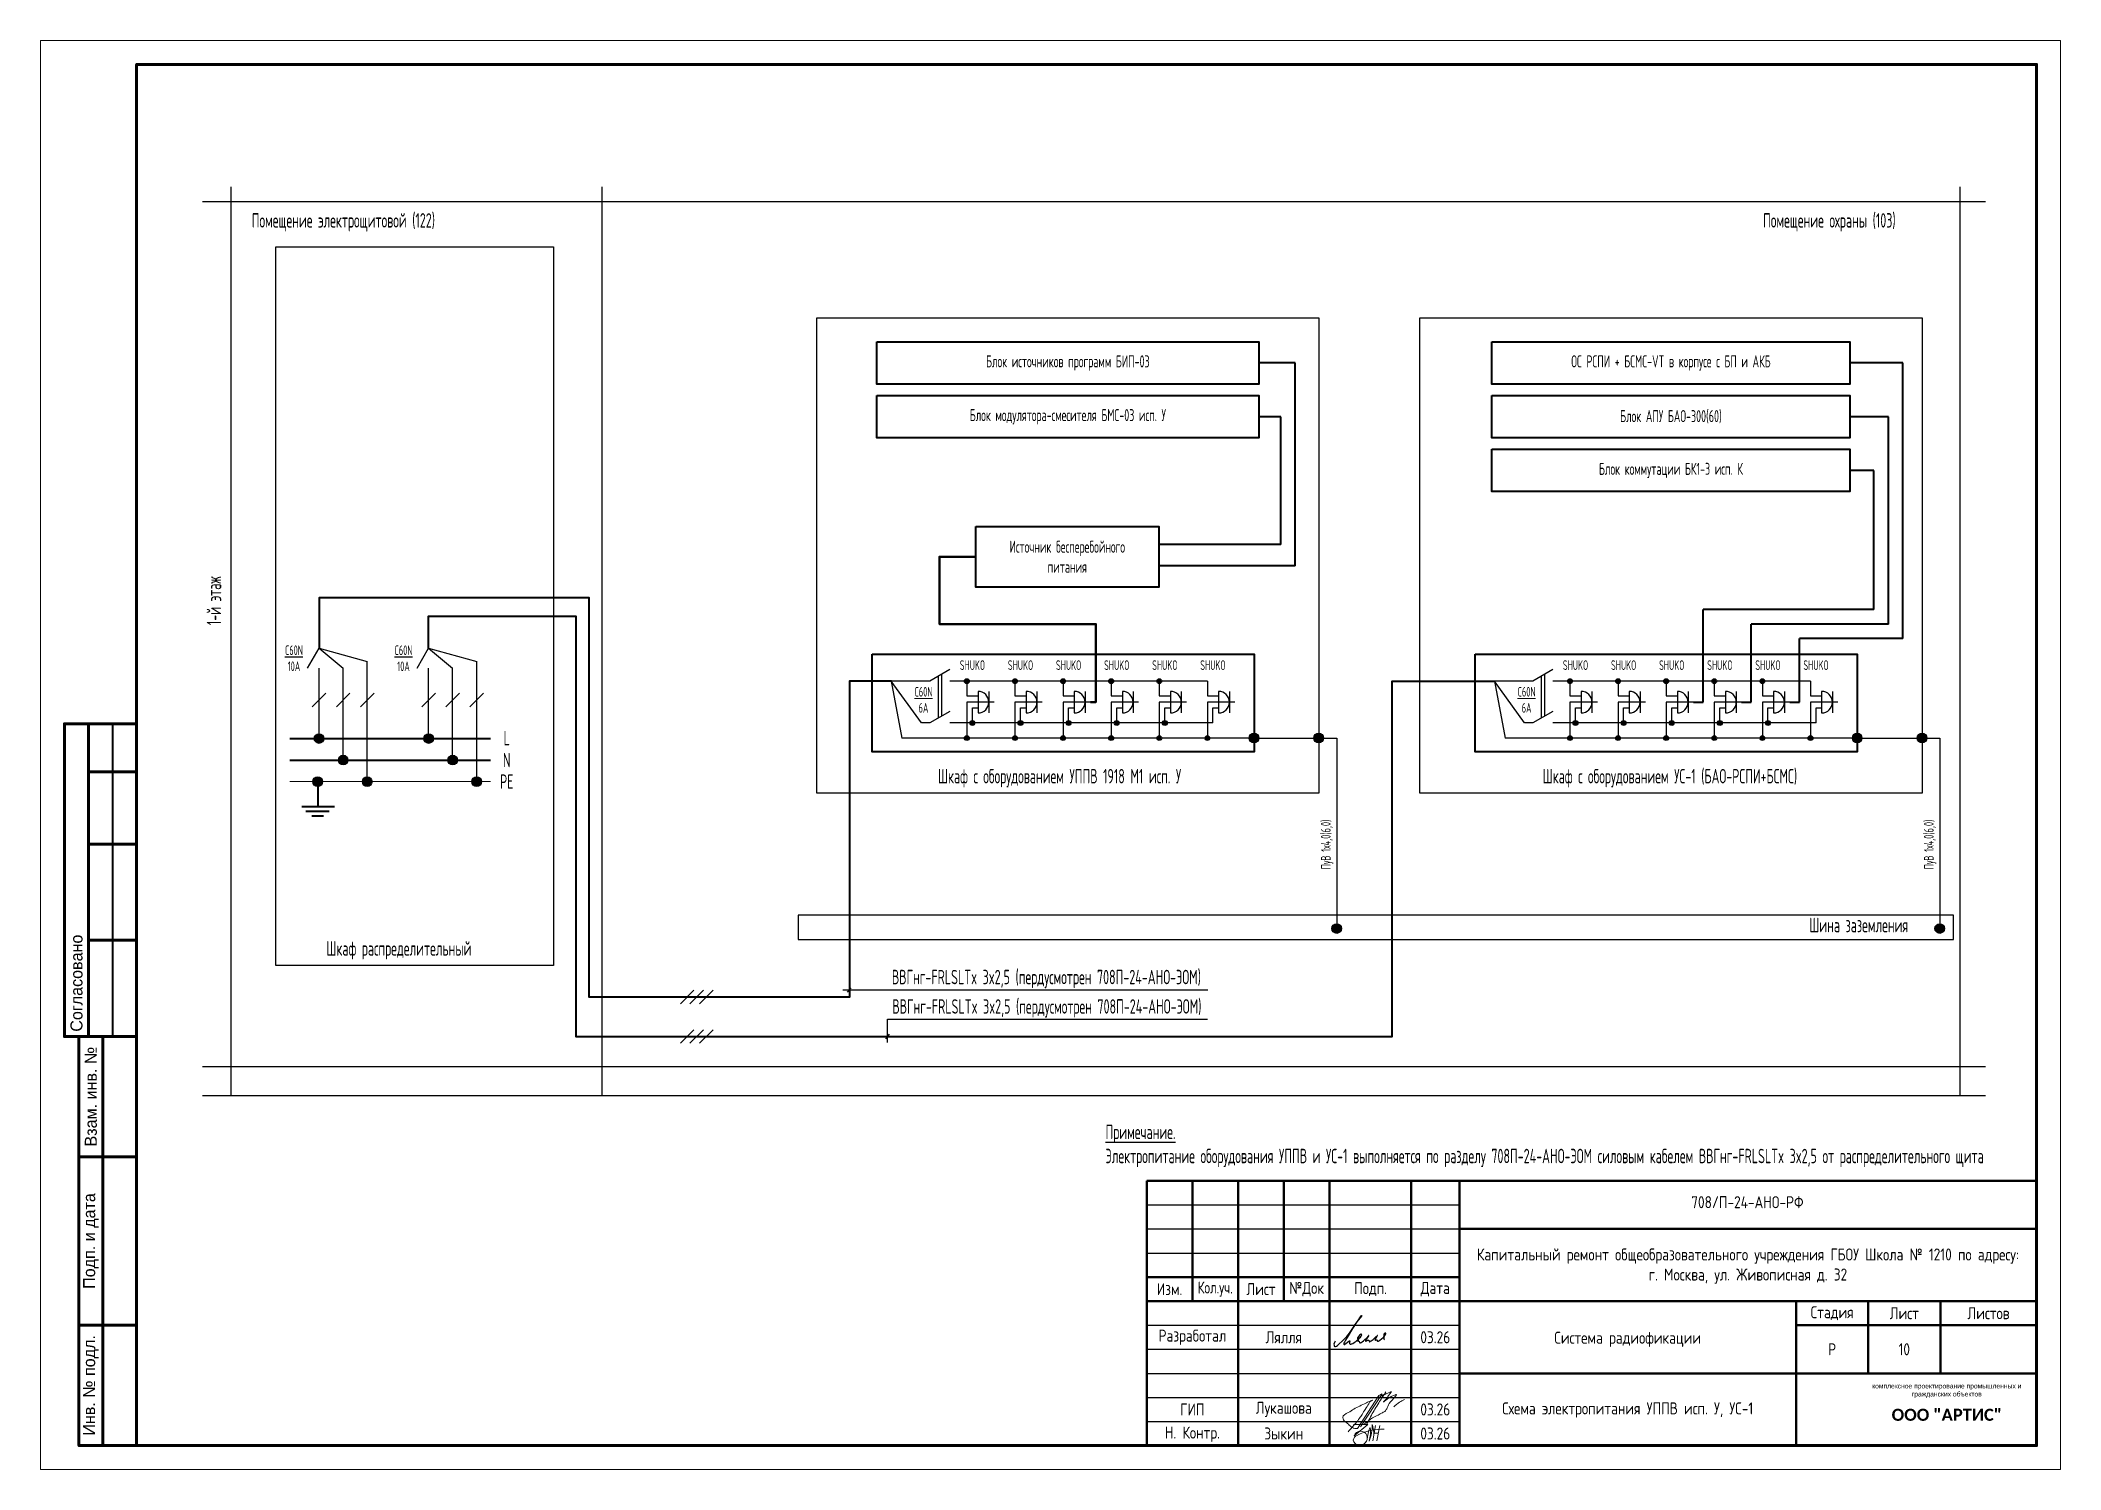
# Paper-space layout 'Э1' of a CAD drawing. Header units: millimetres. Extents: x -4934 to 1243, y -7731 to 657.
# Drawn here: x -4934.3 to -4515.9, y -7731 to -7435.2 of the extents above; entities outside this region: 32.
# The model-space entities are those that its viewports show. They can reach past a viewport. Long polylines and large blocks are cut down to what shows.
import ezdxf
from ezdxf.enums import TextEntityAlignment as Align

# ---------------------------------------------------------------- set-up
doc = ezdxf.new("R2010")
doc.units = ezdxf.units.MM
doc.linetypes.add('DASHDOT', pattern=[25.4, 12.7, -6.35, 0, -6.35])
doc.linetypes.add('штриховая2', pattern=[9.525, 6.35, -3.175])
for name, color, linetype in [('__НАДПИСИ', 7, 'Continuous'), ('G-ANOTVPRT_T', 7, 'Continuous'), ('СОТ', 7, 'Continuous'), ('стена', 20, 'Continuous')]:
    doc.layers.add(name, color=color, linetype=linetype)
for name, color, linetype, lineweight in [('__ФОРМАТ', 7, 'Continuous', 40), ('A-_ANOTTEXT_T', 7, 'Continuous', 9), ('Text', 7, 'Continuous', 9), ('Оборудование', 8, 'Continuous', 18), ('Подписи', 7, 'Continuous', 13)]:
    doc.layers.add(name, color=color, linetype=linetype, lineweight=lineweight)
doc.layers.add('Границы листа', color=7, linetype='Continuous', lineweight=0, plot=False)
doc.layers.add('ОФ_подписи', color=5, linetype='Continuous', lineweight=13, true_color=0x0000ff)
doc.styles.add('GOST 2.304 type A', font='', dxfattribs={"height": 250})
doc.styles.add('GOST 2.304 type A_2', font='', dxfattribs={"height": 2.5})
doc.styles.add('GOST 2.304 type A_3', font='', dxfattribs={"height": 3.5})
doc.styles.add('GOST Common_4', font='', dxfattribs={"height": 7})
doc.styles.add('ISOCPEUR', font='isocpeur.ttf', dxfattribs={"width": 0.9, "height": 350})
doc.styles.add('Mipgost_5', font='', dxfattribs={"height": 250})
doc.styles.add('RubezhCAD', font='', dxfattribs={"oblique": 10})
doc.styles.get("Standard").update_dxf_attribs({"font": ''})
doc.styles.add('TEXT', font='', dxfattribs={"width": 0.75})
doc.styles.add('ГОСТ 2.304', font='')
doc.styles.get('GOST 2.304 type A').set_extended_font_data('GOST 2.304 type A')
doc.styles.get('GOST 2.304 type A_2').set_extended_font_data('GOST 2.304 type A')
doc.styles.get('GOST 2.304 type A_3').set_extended_font_data('GOST 2.304 type A')
doc.styles.get('GOST Common_4').set_extended_font_data('GOST 2.304 type A')
doc.styles.get('Mipgost_5').set_extended_font_data('Mipgost')
doc.styles.get('RubezhCAD').set_extended_font_data('GOST type A')
doc.styles.get('Standard').set_extended_font_data('GOST type B')
doc.styles.get('TEXT').set_extended_font_data('GOST type A')
doc.styles.get('ГОСТ 2.304').set_extended_font_data('GOST 2.304 type A')

psp = doc.layouts.new('Э1')

# ---------------------------------------------------------------- texts
at = {"layer": 'A-_ANOTTEXT_T', "attachment_point": 1}
for s, insert, char_height, width, style in [('\\fGOST Common|b0|i0|c204|p34|; ', (599.92, 657.41), 7, 2.9662, 'GOST Common_4'), ('\\fGOST Common|b0|i0|c204|p34|; ', (682.41, 657.41), 7, 2.9662, 'GOST Common_4'), ('\\fGOST Common|b0|i0|c204|p34|; ', (738.37, 657.41), 7, 2.9662, 'GOST Common_4'), ('\\fGOST Common|b0|i0|c204|p34|; ', (844.53, 657.41), 7, 2.9662, 'GOST Common_4'), ('\\fGOST Common|b0|i0|c204|p34|; ', (640.87, 645.43), 7, 2.9662, 'GOST Common_4'), ('\\fGOST Common|b0|i0|c204|p34|; ', (708.67, 645.43), 7, 2.9662, 'GOST Common_4'), ('\\fGOST Common|b0|i0|c204|p34|; ', (810.07, 645.43), 7, 2.9662, 'GOST Common_4'), ('\\fGOST Common|b0|i0|c204|p34|; ', (822.44, 645.43), 7, 2.9662, 'GOST Common_4'), ('\\fGOST Common|b0|i0|c204|p34|; ', (652.58, 621.49), 7, 2.9662, 'GOST Common_4'), ('\\fGOST Common|b0|i0|c204|p34|; ', (731.88, 621.49), 7, 2.9662, 'GOST Common_4'), ('\\fGOST Common|b0|i0|c204|p34|; ', (790.56, 621.49), 7, 2.9662, 'GOST Common_4'), ('\\fGOST 2.304 type A|b0|i0|c204|p34|; ', (1157.37, 68.61), 2.5, 1.2827, 'GOST 2.304 type A_2'), ('\\fGOST 2.304 type A|b0|i0|c204|p34|; ', (1161.34, 68.61), 2.5, 1.2827, 'GOST 2.304 type A_2'), ('\\fGOST 2.304 type A|b0|i0|c204|p34|; ', (1183.56, 68.61), 2.5, 1.2827, 'GOST 2.304 type A_2'), ('\\fGOST 2.304 type A|b0|i0|c204|p34|; ', (1186.08, 68.61), 2.5, 1.2827, 'GOST 2.304 type A_2'), ('\\fGOST 2.304 type A|b0|i0|c204|p34|; ', (1199.44, 68.61), 2.5, 1.2827, 'GOST 2.304 type A_2'), ('\\fGOST 2.304 type A|b0|i0|c204|p34|; ', (1214.45, 68.61), 2.5, 1.2827, 'GOST 2.304 type A_2'), ('\\fGOST 2.304 type A|b0|i0|c204|p34|; ', (1224.71, 68.61), 2.5, 1.2827, 'GOST 2.304 type A_2'), ('\\fGOST 2.304 type A|b0|i0|c204|p34|; ', (1145.4, 64.78), 2.5, 1.2827, 'GOST 2.304 type A_2'), ('\\fGOST 2.304 type A|b0|i0|c204|p34|; ', (1149.63, 64.78), 2.5, 1.2827, 'GOST 2.304 type A_2'), ('\\fGOST 2.304 type A|b0|i0|c204|p34|; ', (1158.82, 64.78), 2.5, 1.2827, 'GOST 2.304 type A_2'), ('\\fGOST 2.304 type A|b0|i0|c204|p34|; ', (1142.67, 17.43), 3.5, 1.6835, 'GOST 2.304 type A_3'), ('\\fGOST 2.304 type A|b0|i0|c204|p34|; ', (1170.98, 17.43), 3.5, 1.6835, 'GOST 2.304 type A_3'), ('\\fGOST 2.304 type A|b0|i0|c204|p34|; ', (1182.29, 17.43), 3.5, 1.6835, 'GOST 2.304 type A_3'), ('\\fGOST 2.304 type A|b0|i0|c204|p34|; ', (1201.87, 17.43), 3.5, 1.6835, 'GOST 2.304 type A_3'), ('\\fGOST 2.304 type A|b0|i0|c204|p34|; ', (1243.34, 17.43), 3.5, 1.6835, 'GOST 2.304 type A_3'), ('\\fGOST 2.304 type A|b0|i0|c204|p34|; ', (1143.4, 12.07), 3.5, 1.6835, 'GOST 2.304 type A_3'), ('\\fGOST 2.304 type A|b0|i0|c204|p34|; ', (1167.34, 12.07), 3.5, 1.6835, 'GOST 2.304 type A_3'), ('\\fGOST 2.304 type A|b0|i0|c204|p34|; ', (1225.35, 12.07), 3.5, 1.6835, 'GOST 2.304 type A_3'), ('\\fGOST 2.304 type A|b0|i0|c204|p34|; ', (1232.69, 12.07), 3.5, 1.6835, 'GOST 2.304 type A_3'), ('\\fGOST 2.304 type A|b0|i0|c204|p34|; ', (1160.79, 6.71), 3.5, 1.6835, 'GOST 2.304 type A_3'), ('\\fGOST 2.304 type A|b0|i0|c204|p34|; ', (1211.59, 6.71), 3.5, 1.6835, 'GOST 2.304 type A_3')]:
    psp.add_mtext(s, dxfattribs=dict(at, insert=insert, char_height=char_height, width=width, style=style))

msp = doc.modelspace()

# ---------------------------------------------------------------- texts
at = {"attachment_point": 5, "style": 'TEXT'}
for s, insert, char_height in [('{\\LC60N}\\P10А\\P', (23695.75314, -80501.53181), 200), ('{\\LC60N}\\P10А\\P', (25972.59221, -80501.53181), 200), ('L', (28119.3067, -82160.45008), 300), ('N', (28119.3067, -82617.71438), 300), ('PE', (28119.3067, -83065.2378), 300), ('ВВГнг-FRLSLTx 3x2,5 (пердусмотрен 708П-24-АНО-ЭОМ)', (39339.78808, -87166.93575), 300), ('ВВГнг-FRLSLTx 3x2,5 (пердусмотрен 708П-24-АНО-ЭОМ)', (39349.43608, -87778.31884), 300)]:
    msp.add_mtext(s, dxfattribs=dict(at, insert=insert, char_height=char_height))
at = {"char_height": 300, "style": 'TEXT'}
for s, insert, width, attachment_point in [('Шкаф распределительный  ', (25877.43339, -86381.06617), 4745.4204941, 2), ('{\\LПримечание.}\\PЭлектропитание оборудования УППВ и УС-1 выполняется по разделу 708П-24-АНО-ЭОМ силовым кабелем ВВГнг-FRLSLTx 3x2,5 от распределительного щита', (40567.29298, -90635.8938), 18658.5610692, 4)]:
    msp.add_mtext(s, dxfattribs=dict(at, insert=insert, width=width, attachment_point=attachment_point))
at = {"layer": 'Text', "attachment_point": 5, "style": 'TEXT'}
for s, insert, char_height in [('Помещение электрощитовой (122)', (24723.16347, -71442.42501), 300), ('Помещение охраны (103)', (55616.97098, -71442.42501), 300), ('SHUKO\\P', (37801.08194, -80644.63119), 200), ('SHUKO\\P', (38801.08194, -80644.63119), 200), ('SHUKO\\P', (39801.08194, -80644.63119), 200), ('SHUKO\\P', (40801.08194, -80644.63119), 200), ('SHUKO\\P', (41801.08194, -80644.63119), 200), ('SHUKO\\P', (42801.08194, -80644.63119), 200), ('SHUKO\\P', (50339.77158, -80644.63119), 200), ('SHUKO\\P', (51339.77158, -80644.63119), 200), ('SHUKO\\P', (52339.77158, -80644.63119), 200), ('SHUKO\\P', (53339.77158, -80644.63119), 200), ('SHUKO\\P', (54339.77158, -80644.63119), 200), ('SHUKO\\P', (55339.77158, -80644.63119), 200), ('{\\LC60N}\\P6А', (36783.56556, -81365.04674), 200), ('{\\LC60N}\\P6А', (49322.2552, -81365.04674), 200), ('Шкаф с оборудованием УППВ 1918 М1 исп. У\\P', (39613.00152, -82992.90495), 300), ('Шкаф с оборудованием УС-1 (БАО-РСПИ+БСМС)\\P', (52301.69116, -82992.90495), 300), ('Шина заземления\\P', (56226.61644, -86046.26282), 300)]:
    msp.add_mtext(s, dxfattribs=dict(at, insert=insert, char_height=char_height))
at = {"layer": 'Text', "char_height": 250, "attachment_point": 5, "style": 'TEXT'}
for s, insert, width in [('Блок источников программ БИП-03', (39784.46505, -74365.29211), 7942.550271), ('ОС РСПИ + БСМС-VT в корпусе с БП и АКБ', (52323.15469, -74365.29211), 7442.550271), ('Блок модулятора-смесителя БМС-03 исп. У', (39784.46505, -75482.23128), 7942.550271), ('Блок АПУ БАО-300(60)', (52323.15469, -75482.23128), 7442.550271), ('Блок коммутации БК1-3 исп. К', (52323.15469, -76599.17045), 7442.550271), ('Источник бесперебойного\\Pпитания', (39773.19542, -78392.08983), 3808.1574606)]:
    msp.add_mtext(s, dxfattribs=dict(at, insert=insert, width=width))
at = {"layer": 'Text', "attachment_point": 5, "rotation": 90, "style": 'TEXT'}
for s, insert, char_height in [('1-й этаж\\P', (22033.14307, -79306.84981), 300), ('ПуВ 1х4,0(6,0)', (45175.23206, -84372.70645), 200), ('ПуВ 1х4,0(6,0)', (57711.90978, -84372.70645), 200)]:
    msp.add_mtext(s, dxfattribs=dict(at, insert=insert, char_height=char_height))
at = {"layer": 'СОТ', "char_height": 250, "attachment_point": 5, "style": 'GOST 2.304 type A'}
for s, insert, width in [('10', (57173.78808, -94862.23471), 1500), ('Схема электропитания УППВ исп. У, УС-1', (51423.78808, -96123.92278), 7000)]:
    msp.add_mtext(s, dxfattribs=dict(at, insert=insert, width=width))

# ---------------------------------------------------------------- blocks, each defined once
blk = doc.blocks.new('*U1044')
for p, q in [((5, 155), (5, 90)), ((15, 155), (15, 90))]:
    blk.add_line(p, q)
at = {"lineweight": -2}
for p, q in [((10, 155), (10, 90)), ((10, 145), (20, 145)), ((10, 130), (20, 130)), ((10, 110), (20, 110)), ((13, 90), (13, 5)), ((8, 65), (20, 65)), ((8, 30), (20, 30))]:
    blk.add_line(p, q, dxfattribs=at)
blk.add_lwpolyline([(20, 5), (415, 5), (415, 292), (20, 292)], close=True, dxfattribs=at)
for points in [[(20, 155), (5, 155), (5, 90), (8, 90)], [(20, 5), (8, 5), (8, 90), (20, 90)]]:
    blk.add_lwpolyline(points, dxfattribs=at)
at = {"layer": 'Границы листа'}
blk.add_lwpolyline([(420, 0), (0, 0), (0, 297), (420, 297)], close=True, dxfattribs=at)
at = {"lineweight": 30, "style": 'Mipgost_5'}
blk.add_text('Согласовано', height=2.5, rotation=90, dxfattribs=at).set_placement((7.5, 91), align=Align.MIDDLE_LEFT)
for s, p in [('Взам. инв. №', (10.5, 77.5)), ('Подп. и дата', (10.5, 47.5)), ('Инв. № подл.', (10.5, 17.5))]:
    blk.add_text(s, height=2.5, rotation=90, dxfattribs=at).set_placement(p, align=Align.MIDDLE)
at = {"lineweight": 13, "oblique": 10, "flags": 8}
blk.add_attdef('ФОРМАТ', (380.94, 1.12), '', height=3, dxfattribs=at)
blk = doc.blocks.new('П_Зыкин')
at = {"layer": 'ОФ_подписи', "color": 5, "ltscale": 100, "transparency": 33554687}
for p, q in [((142, 249), (62, -174)), ((102, 37), (218, 37)), ((258, 249), (178, -174))]:
    blk.add_line(p, q, dxfattribs=at)
blk.add_lwpolyline([(-462, 273), (-74, 273), (-446, -30)], dxfattribs=at)
for centre, radius, start, end in [((-271, -94), 186, 314.2393, 159.9348), ((345, -1372), 1523, 88.8758, 117.8788), ((1109, -252), 1204, 158.7593, 174.231), ((-1024, 224), 1068, 337.8144, 2.8859), ((-849, 72), 852, 342.8308, 7.4815), ((-9, 182), 4.48, 8.9691, 155.6551), ((-643, 22), 732, 344.4555, 20.462), ((-318, -169), 151, 108.7568, 173.4251), ((-287, -115), 185, 191.5358, 322.3512)]:
    blk.add_arc(centre, radius, start, end, dxfattribs=at)
blk = doc.blocks.new('П_Лукашова')
at = {"layer": 'ОФ_подписи', "color": 5}
for p, q in [((221, 339), (-221, -339)), ((286, 371), (-156, -307)), ((283, 370), (218, 338))]:
    blk.add_line(p, q, dxfattribs=at)
for points in [[(221, 301), (344, 360), (434, 401), (475, 416), (464, 395), (420, 336), (342, 232), (310, 203), (337, 221), (420, 283), (490, 322), (558, 352), (576, 358), (491, 240), (403, 113), (374, 49), (360, 20)], [(-221, -339), (-276, -344), (-368, -289), (-446, -221), (-505, -166), (-522, -116), (-412, -16), (-295, 56), (-173, 120), (-49, 179), (33, 216), (87, 237), (52, 221), (11, 167), (-59, 51), (-126, -52), (-177, -132), (-256, -231), (-409, -409)], [(360, 20), (294, -18), (203, -65), (91, -124), (-73, -248)], [(366, 415), (236, 213), (85, -37), (-50, -300)], [(530, 102), (646, 199), (748, 254)]]:
    blk.add_spline(points, degree=3, dxfattribs=at)
blk = doc.blocks.new('штамп')
at = {"layer": '__ФОРМАТ', "linetype": 'Continuous', "lineweight": 50}
for p, q in [((531929, 45357), (531929, 50857)), ((531929, 50857), (550429, 50857)), ((532879, 48357), (532879, 50857)), ((533829, 45357), (533829, 50857)), ((534779, 48357), (534779, 50857)), ((535729, 45357), (535729, 50857)), ((537429, 45357), (537429, 50857)), ((538429, 45357), (538429, 50857)), ((550429, 45357), (550429, 50857)), ((538429, 49857), (550429, 49857)), ((531929, 48857), (538429, 48857)), ((531929, 48357), (550429, 48357)), ((545429, 45357), (545429, 48357)), ((546929, 46857), (546929, 48357)), ((548429, 46857), (548429, 48357)), ((545429, 47857), (550429, 47857)), ((538429, 46857), (550429, 46857)), ((531929, 45357), (550429, 45357))]:
    blk.add_line(p, q, dxfattribs=at)
at = {"layer": '__ФОРМАТ', "linetype": 'Continuous', "lineweight": -2}
for p, q in [((531929, 50357), (538429, 50357)), ((531929, 49857), (538429, 49857)), ((531929, 49357), (538429, 49357)), ((531929, 48857), (538429, 48857)), ((531929, 47857), (538429, 47857)), ((531929, 47357), (538429, 47357)), ((531929, 46857), (538429, 46857)), ((538429, 46857), (550429, 46857)), ((531929, 46357), (538429, 46357)), ((531929, 45857), (538429, 45857))]:
    blk.add_line(p, q, dxfattribs=at)
at = {"layer": 'Подписи', "color": 5, "lineweight": 25}
blk.add_lwpolyline([(535847, 47525), (535833, 47500), (535823, 47461), (535824, 47440), (535829, 47423), (535840, 47414), (535857, 47413), (535876, 47421), (535897, 47435), (535917, 47454), (536005, 47539), (536088, 47624), (536142, 47690), (536203, 47776), (536266, 47874), (536323, 47953), (536362, 48009), (536395, 48059), (536405, 48060), (536397, 48045), (536295, 47925), (536205, 47790), (536095, 47603), (536059, 47544), (536038, 47506), (536029, 47485), (536027, 47473), (536027, 47462), (536031, 47457), (536037, 47454), (536045, 47456), (536057, 47466), (536072, 47479), (536107, 47506), (536133, 47525), (536147, 47532), (536152, 47532), (536153, 47529), (536150, 47520), (536147, 47504), (536146, 47491), (536148, 47479), (536150, 47471), (536157, 47465), (536166, 47462), (536178, 47464), (536189, 47469), (536215, 47480), (536240, 47498), (536281, 47529), (536306, 47550), (536324, 47567), (536342, 47582), (536372, 47609), (536388, 47629), (536397, 47646), (536399, 47657), (536398, 47666), (536393, 47671), (536383, 47671), (536372, 47667), (536356, 47653), (536336, 47632), (536323, 47612), (536313, 47599), (536309, 47587), (536310, 47579), (536315, 47575), (536326, 47579), (536335, 47585), (536344, 47592), (536348, 47595), (536352, 47596), (536354, 47595), (536355, 47592), (536349, 47583), (536342, 47575), (536334, 47561), (536326, 47547), (536322, 47538), (536320, 47531), (536321, 47523), (536325, 47519), (536328, 47519), (536333, 47524), (536338, 47527), (536344, 47526), (536346, 47520), (536351, 47508), (536355, 47498), (536359, 47493), (536366, 47491), (536375, 47491), (536385, 47497), (536412, 47513), (536436, 47532), (536466, 47559), (536491, 47583), (536517, 47607), (536529, 47621), (536545, 47642), (536547, 47643), (536546, 47644), (536543, 47644), (536541, 47642), (536538, 47637), (536499, 47577), (536491, 47558), (536482, 47544), (536480, 47535), (536479, 47529), (536481, 47524), (536483, 47522), (536489, 47523), (536494, 47526), (536502, 47532), (536512, 47539), (536522, 47544), (536530, 47548), (536541, 47549), (536547, 47546), (536550, 47541), (536551, 47531), (536552, 47525), (536553, 47521), (536558, 47517), (536562, 47515), (536568, 47515), (536575, 47517), (536583, 47523), (536596, 47533), (536617, 47547), (536636, 47561), (536659, 47583), (536688, 47609), (536702, 47620), (536713, 47630), (536721, 47636), (536727, 47641), (536727, 47643), (536726, 47644), (536723, 47643), (536720, 47638), (536715, 47629), (536693, 47594), (536681, 47575), (536676, 47566), (536674, 47557), (536677, 47551), (536679, 47547), (536684, 47546), (536689, 47549), (536695, 47552), (536700, 47554), (536709, 47554), (536716, 47551), (536717, 47545), (536719, 47535), (536721, 47527), (536725, 47524), (536731, 47520), (536741, 47523), (536747, 47528), (536757, 47534), (536779, 47550), (536809, 47572), (536842, 47600), (536865, 47623), (536880, 47642), (536895, 47664), (536899, 47675), (536901, 47684), (536898, 47689), (536891, 47693), (536881, 47689), (536873, 47682), (536862, 47668), (536856, 47654), (536855, 47638), (536856, 47622), (536856, 47598), (536858, 47583), (536860, 47572), (536864, 47560), (536871, 47551)], dxfattribs=at)
at = {"layer": 'ОФ_подписи'}
for name, p, xscale, yscale, zscale in [('П_Лукашова', (536533, 46057), 1.010226427429054, 1.010226427429054, 1.010226427429054), ('П_Зыкин', (536581, 45585), 0.7621923841183493, 0.7621923841183493, 0.7621923841183493)]:
    blk.add_blockref(name, p, dxfattribs=dict(at, xscale=xscale, yscale=yscale, zscale=zscale))
at = {"transparency": 33554687, "attachment_point": 5, "style": 'ГОСТ 2.304'}
for s, insert, char_height, width in [('{\\fArial|b0|i0|c204|p34;комплексное проектирование промышленных и гражданских объектов}', (548563, 46495), 100, 3372.21), ('{\\fCorbel Light|b1|i0|c204|p34;ООО "АРТИС"}', (548563, 45995), 250, 4171.2)]:
    blk.add_mtext(s, dxfattribs=dict(at, insert=insert, char_height=char_height, width=width))
at = {"layer": '__НАДПИСИ', "lineweight": 9, "ltscale": 2, "style": 'ISOCPEUR', "flags": 1}
blk.add_attdef('NOTATION', (548864, 51134), '', height=250, dxfattribs=at)
at = {"layer": '__НАДПИСИ', "lineweight": 9, "ltscale": 2, "style": 'RubezhCAD', "oblique": 10}
blk.add_attdef('SHEET', text='', height=250, dxfattribs=at).set_placement((547679, 47357), align=Align.MIDDLE_CENTER)
at = {"layer": '__ФОРМАТ', "color": 7, "linetype": 'Continuous', "lineweight": 20, "char_height": 250, "attachment_point": 5, "style": 'GOST 2.304 type A'}
for s, insert, width in [('Капитальный ремонт общеобразовательного учреждения ГБОУ Школа № 1210 по адресу:      \\Pг. Москва, ул. Живописная д. 32', (544429, 49085), 12000), ('\\pi-7.5,l7.5,t7.5;{\\W0.9;\\C256;Кол.уч.}', (533354, 48607), 950), ('Система радиофикации', (541929, 47564), 7000)]:
    blk.add_mtext(s, dxfattribs=dict(at, insert=insert, width=width))
at = {"layer": '__ФОРМАТ', "color": 7, "linetype": 'Continuous', "lineweight": 20, "char_height": 250, "attachment_point": 5, "line_spacing_factor": 1.2, "style": 'GOST 2.304 type A'}
for s, insert, width in [('\\pi-7.5,l7.5,t7.5;{\\C256;Изм.}', (532404, 48607), 950), ('\\pi-7.5,l7.5,t7.5;{\\C256;Лист}', (534304, 48607), 950), ('\\pi-7.5,l7.5,t7.5;{\\C256;№Док}', (535254, 48607), 950), ('\\pi-7.5,l7.5,t7.5;{\\C256;Подп.}', (536584, 48607), 1710.72), ('\\pi-7.5,l7.5,t7.5;{\\C256;Дата}', (537929, 48607), 1000), ('\\pi-7.5,l7.5,t7.5;{\\C256;Стадия}', (546179, 48107), 1500), ('\\pi-7.5,l7.5,t7.5;{\\C256;Лист}', (547679, 48107), 1500), ('\\pi-7.5,l7.5,t7.5;{\\C256;Листов}', (549429, 48107), 2000), ('\\pi-7.5,l7.5,t7.5;{\\C256;Разработал}', (532879, 47607), 1900), ('{\\C256;Лялля}', (534779, 47607), 1900), ('{\\C256;03.26}', (537929, 47607), 1000), ('\\pi-750,l750,t750;{\\C256;Р}', (546179, 47357), 1500), ('\\pi-7.5,l7.5,t7.5;{\\C256;ГИП}', (532879, 46107), 1900), ('{\\C256;Лукашова}', (534779, 46107), 1900), ('{\\C256;03.26}', (537929, 46107), 1000), ('{\\C256;Н. Контр. }', (532879, 45592), 1900), ('\\pi-750,l750,t750;{\\C256;Зыкин}', (534779, 45607), 1900), ('{\\C256;03.26}', (537929, 45607), 1000)]:
    blk.add_mtext(s, dxfattribs=dict(at, insert=insert, width=width))
at = {"layer": 'стена', "color": 18, "true_color": 0x000000, "insert": (543249, 50539), "char_height": 250, "width": 3851.47, "attachment_point": 1, "style": 'GOST 2.304 type A'}
blk.add_mtext('708/П-24-АНО-РФ', dxfattribs=at)

# ---------------------------------------------------------------- hatches: boundary and pattern name
h = msp.add_hatch(color=256)
h.dxf.hatch_style = 1
edge = h.paths.add_edge_path()
edge.add_arc((37685.74189, -80976.54974), 50, 0, 360)
h = msp.add_hatch(color=256)
h.dxf.hatch_style = 1
edge = h.paths.add_edge_path()
edge.add_arc((38685.74189, -80976.54974), 50, 0, 360)
h = msp.add_hatch(color=256)
h.dxf.hatch_style = 1
edge = h.paths.add_edge_path()
edge.add_arc((39685.74189, -80976.54974), 50, 0, 360)
h = msp.add_hatch(color=256)
h.dxf.hatch_style = 1
edge = h.paths.add_edge_path()
edge.add_arc((40685.74189, -80976.54974), 50, 0, 360)
h = msp.add_hatch(color=256)
h.dxf.hatch_style = 1
edge = h.paths.add_edge_path()
edge.add_arc((41685.74189, -80976.54974), 50, 0, 360)
h = msp.add_hatch(color=256)
h.dxf.hatch_style = 1
edge = h.paths.add_edge_path()
edge.add_arc((50224.43153, -80976.54974), 50, 0, 360)
h = msp.add_hatch(color=256)
h.dxf.hatch_style = 1
edge = h.paths.add_edge_path()
edge.add_arc((51224.43153, -80976.54974), 50, 0, 360)
h = msp.add_hatch(color=256)
h.dxf.hatch_style = 1
edge = h.paths.add_edge_path()
edge.add_arc((52224.43153, -80976.54974), 50, 0, 360)
h = msp.add_hatch(color=256)
h.dxf.hatch_style = 1
edge = h.paths.add_edge_path()
edge.add_arc((53224.43153, -80976.54974), 50, 0, 360)
h = msp.add_hatch(color=256)
h.dxf.hatch_style = 1
edge = h.paths.add_edge_path()
edge.add_arc((54224.43153, -80976.54974), 50, 0, 360)
h = msp.add_hatch(color=256)
h.dxf.hatch_style = 1
edge = h.paths.add_edge_path()
edge.add_arc((37801.08194, -81846.87759), 50, 0, 360)
h = msp.add_hatch(color=256)
h.dxf.hatch_style = 1
edge = h.paths.add_edge_path()
edge.add_arc((38801.08194, -81846.87759), 50, 0, 360)
h = msp.add_hatch(color=256)
h.dxf.hatch_style = 1
edge = h.paths.add_edge_path()
edge.add_arc((39801.08194, -81846.87759), 50, 0, 360)
h = msp.add_hatch(color=256)
h.dxf.hatch_style = 1
edge = h.paths.add_edge_path()
edge.add_arc((40801.08194, -81846.87759), 50, 0, 360)
h = msp.add_hatch(color=256)
h.dxf.hatch_style = 1
edge = h.paths.add_edge_path()
edge.add_arc((41801.08194, -81846.87759), 50, 0, 360)
h = msp.add_hatch(color=256)
h.dxf.hatch_style = 1
edge = h.paths.add_edge_path()
edge.add_arc((50339.77158, -81846.87759), 50, 0, 360)
h = msp.add_hatch(color=256)
h.dxf.hatch_style = 1
edge = h.paths.add_edge_path()
edge.add_arc((51339.77158, -81846.87759), 50, 0, 360)
h = msp.add_hatch(color=256)
h.dxf.hatch_style = 1
edge = h.paths.add_edge_path()
edge.add_arc((52339.77158, -81846.87759), 50, 0, 360)
h = msp.add_hatch(color=256)
h.dxf.hatch_style = 1
edge = h.paths.add_edge_path()
edge.add_arc((53339.77158, -81846.87759), 50, 0, 360)
h = msp.add_hatch(color=256)
h.dxf.hatch_style = 1
edge = h.paths.add_edge_path()
edge.add_arc((54339.77158, -81846.87759), 50, 0, 360)
h = msp.add_hatch(color=256)
h.dxf.hatch_style = 1
edge = h.paths.add_edge_path()
edge.add_arc((24218.2608, -82170.19095), 100, 0, 360)
h = msp.add_hatch(color=256)
h.dxf.hatch_style = 1
edge = h.paths.add_edge_path()
edge.add_arc((26495.09987, -82170.19095), 100, 0, 360)
h = msp.add_hatch(color=256)
h.dxf.hatch_style = 1
edge = h.paths.add_edge_path()
edge.add_arc((37685.74189, -82159.59516), 50, 0, 360)
h = msp.add_hatch(color=256)
h.dxf.hatch_style = 1
edge = h.paths.add_edge_path()
edge.add_arc((38685.74189, -82159.59516), 50, 0, 360)
h = msp.add_hatch(color=256)
h.dxf.hatch_style = 1
edge = h.paths.add_edge_path()
edge.add_arc((39685.74189, -82159.59516), 50, 0, 360)
h = msp.add_hatch(color=256)
h.dxf.hatch_style = 1
edge = h.paths.add_edge_path()
edge.add_arc((40685.74189, -82159.59516), 50, 0, 360)
h = msp.add_hatch(color=256)
h.dxf.hatch_style = 1
edge = h.paths.add_edge_path()
edge.add_arc((41685.74189, -82159.59516), 50, 0, 360)
h = msp.add_hatch(color=256)
h.dxf.hatch_style = 1
edge = h.paths.add_edge_path()
edge.add_arc((42685.74189, -82159.59516), 50, 0, 360)
h = msp.add_hatch(color=256)
h.dxf.hatch_style = 1
edge = h.paths.add_edge_path()
edge.add_arc((43655.74019, -82159.59516), 100, 0, 360)
h = msp.add_hatch(color=256)
h.dxf.hatch_style = 1
edge = h.paths.add_edge_path()
edge.add_arc((44997.53063, -82159.59516), 100, 0, 360)
h = msp.add_hatch(color=256)
h.dxf.hatch_style = 1
edge = h.paths.add_edge_path()
edge.add_arc((44999.54254, -82159.59516), 100, 0, 360)
h = msp.add_hatch(color=256)
h.dxf.hatch_style = 1
edge = h.paths.add_edge_path()
edge.add_arc((50224.43153, -82159.59516), 50, 0, 360)
h = msp.add_hatch(color=256)
h.dxf.hatch_style = 1
edge = h.paths.add_edge_path()
edge.add_arc((51224.43153, -82159.59516), 50, 0, 360)
h = msp.add_hatch(color=256)
h.dxf.hatch_style = 1
edge = h.paths.add_edge_path()
edge.add_arc((52224.43153, -82159.59516), 50, 0, 360)
h = msp.add_hatch(color=256)
h.dxf.hatch_style = 1
edge = h.paths.add_edge_path()
edge.add_arc((53224.43153, -82159.59516), 50, 0, 360)
h = msp.add_hatch(color=256)
h.dxf.hatch_style = 1
edge = h.paths.add_edge_path()
edge.add_arc((54224.43153, -82159.59516), 50, 0, 360)
h = msp.add_hatch(color=256)
h.dxf.hatch_style = 1
edge = h.paths.add_edge_path()
edge.add_arc((55224.43153, -82159.59516), 50, 0, 360)
h = msp.add_hatch(color=256)
h.dxf.hatch_style = 1
edge = h.paths.add_edge_path()
edge.add_arc((56194.42983, -82159.59516), 100, 0, 360)
h = msp.add_hatch(color=256)
h.dxf.hatch_style = 1
edge = h.paths.add_edge_path()
edge.add_arc((57544.42983, -82159.59516), 100, 0, 360)
h = msp.add_hatch(color=256)
h.dxf.hatch_style = 1
edge = h.paths.add_edge_path()
edge.add_arc((24718.2608, -82617.71438), 100, 0, 360)
h = msp.add_hatch(color=256)
h.dxf.hatch_style = 1
edge = h.paths.add_edge_path()
edge.add_arc((26995.09987, -82617.71438), 100, 0, 360)
h = msp.add_hatch(color=256)
h.dxf.hatch_style = 1
edge = h.paths.add_edge_path()
edge.add_arc((24189.18231, -83065.2378), 100, 0, 360)
h = msp.add_hatch(color=256)
h.dxf.hatch_style = 1
edge = h.paths.add_edge_path()
edge.add_arc((25218.2608, -83065.2378), 100, 0, 360)
h = msp.add_hatch(color=256)
h.dxf.hatch_style = 1
edge = h.paths.add_edge_path()
edge.add_arc((27495.09987, -83065.2378), 100, 0, 360)
h = msp.add_hatch(color=256)
h.dxf.hatch_style = 1
edge = h.paths.add_edge_path()
edge.add_arc((45374.84142, -86118.0307), 100, 0, 360)
h = msp.add_hatch(color=256)
h.dxf.hatch_style = 1
edge = h.paths.add_edge_path()
edge.add_arc((57911.51914, -86118.0307), 100, 0, 360)

# ---------------------------------------------------------------- linework, layer by layer
at = {"color": 251}
for p, q in [((22384.17081, -70705.92515), (22384.17081, -89585.88281)), ((30092.99043, -70705.92515), (30092.99043, -89585.88281)), ((58327.11557, -70705.92515), (58327.11557, -89585.88281)), ((21796.31098, -71005.92515), (58865.62743, -71005.92515)), ((21796.31098, -88985.77931), (58865.62743, -88985.77931)), ((21796.31098, -89585.88281), (58865.62743, -89585.88281))]:
    msp.add_line(p, q, dxfattribs=at)
at = {"lineweight": 40}
for p, q in [((44510.81906, -74365.29211), (43755.74019, -74365.29211)), ((44510.81906, -78578.86472), (44510.81906, -74365.29211)), ((57144.42983, -74365.29211), (56044.42983, -74365.29211)), ((57144.42983, -80090.59123), (57144.42983, -74365.29211)), ((44210.81906, -75482.23128), (43755.74019, -75482.23128)), ((44210.81906, -78136.45018), (44210.81906, -75482.23128)), ((56844.42983, -75482.23128), (56044.42983, -75482.23128)), ((56844.42983, -79790.59123), (56844.42983, -75482.23128)), ((56544.42983, -76599.17045), (56044.42983, -76599.17045)), ((56544.42983, -79490.59123), (56544.42983, -76599.17045)), ((44210.81906, -78136.45018), (41677.27415, -78136.45018)), ((44510.81906, -78578.86472), (41677.27415, -78578.86472)), ((52993.06121, -81413.92801), (52993.06121, -79490.59123)), ((56544.42983, -79490.59123), (52993.06121, -79490.59123)), ((56844.42983, -79790.59123), (53993.06121, -79790.59123)), ((53993.06121, -81413.92801), (53993.06121, -79790.59123)), ((57144.42983, -80090.59123), (54993.06121, -80090.59123)), ((54993.06121, -81413.92801), (54993.06121, -80090.59123)), ((52793.06121, -81413.92801), (52993.06121, -81413.92801)), ((53793.06121, -81413.92801), (53993.06121, -81413.92801)), ((54793.06121, -81413.92801), (54993.06121, -81413.92801))]:
    msp.add_line(p, q, dxfattribs=at)
at = {"lineweight": 30, "ltscale": 0.25}
for p, q in [((23978.74409, -80708.95936), (24218.2608, -80294.10426)), ((24218.2608, -80294.10426), (24718.2608, -80708.95936)), ((26255.58316, -80708.95936), (26495.09987, -80294.10426)), ((26495.09987, -80294.10426), (26995.09987, -80708.95936)), ((24218.2608, -82170.19095), (24218.2608, -80708.95936)), ((24718.2608, -82617.71438), (24718.2608, -80708.95936)), ((26495.09987, -82170.19095), (26495.09987, -80708.95936)), ((26995.09987, -82617.71438), (26995.09987, -80708.95936)), ((24076.83944, -81509.81193), (24359.68215, -81226.96922)), ((24576.83944, -81509.81193), (24859.68215, -81226.96922)), ((25076.83944, -81509.81193), (25359.68215, -81226.96922)), ((26353.67851, -81509.81193), (26636.52122, -81226.96922)), ((26853.67851, -81509.81193), (27136.52122, -81226.96922)), ((27353.67851, -81509.81193), (27636.52122, -81226.96922)), ((31729.01472, -87684.56985), (32011.85744, -87401.72713)), ((31929.01472, -87684.56985), (32211.85744, -87401.72713)), ((32129.01472, -87684.56985), (32411.85744, -87401.72713)), ((31729.01472, -88503.47728), (32011.85744, -88220.63457)), ((31929.01472, -88503.47728), (32211.85744, -88220.63457)), ((32129.01472, -88503.47728), (32411.85744, -88220.63457))]:
    msp.add_line(p, q, dxfattribs=at)
at = {"ltscale": 0.25}
for p, q in [((24218.2608, -80294.10426), (25218.2608, -80566.5902)), ((25218.2608, -83065.2378), (25218.2608, -80566.5902)), ((26495.09987, -80294.10426), (27495.09987, -80566.5902)), ((27495.09987, -83065.2378), (27495.09987, -80566.5902))]:
    msp.add_line(p, q, dxfattribs=at)
at = {"lineweight": 30}
for p, q in [((36113.25603, -80976.54974), (36334.94009, -82159.59516)), ((48651.94567, -80976.54974), (48873.62973, -82159.59516)), ((42436.33178, -82159.59516), (36334.94009, -82159.59516)), ((43655.74019, -82159.59516), (42436.33178, -82159.59516)), ((54975.02142, -82159.59516), (48873.62973, -82159.59516)), ((56194.42983, -82159.59516), (54975.02142, -82159.59516))]:
    msp.add_line(p, q, dxfattribs=at)
for p, q in [((37089.42507, -80876.0364), (37089.42507, -81746.36425)), ((37156.09173, -80837.54638), (37156.09173, -81707.87423)), ((49628.1147, -80876.0364), (49628.1147, -81746.36425)), ((49694.78137, -80837.54638), (49694.78137, -81707.87423)), ((43655.74019, -82159.59516), (44997.53063, -82159.59516)), ((56194.42983, -82159.59516), (57544.42983, -82159.59516)), ((35206.78808, -87441.23471), (35280.78808, -87349.23471)), ((35108.78808, -87395.23471), (42692.78808, -87395.23471)), ((36038.78808, -88484.23471), (36038.78808, -88002.23471)), ((36038.78808, -88002.23471), (42684.78808, -88002.23471)), ((36003.78808, -88408.05593), (36077.78808, -88316.05593))]:
    msp.add_line(p, q)
at = {"linetype": 'DASHDOT', "lineweight": 20, "ltscale": 0.25}
msp.add_line((23610.70265, -83065.2378), (27778.69999, -83065.2378), dxfattribs=at)
at = {"lineweight": 40, "ltscale": 0.25}
for p, q in [((24189.18231, -83065.2378), (24189.18231, -83584.17265)), ((24536.0212, -83592.49265), (23856.21696, -83592.49265)), ((24427.80752, -83686.78591), (23942.23292, -83686.78591)), ((24308.49485, -83781.07916), (24067.09496, -83781.07916))]:
    msp.add_line(p, q, dxfattribs=at)
at = {"lineweight": 40, "ltscale": 5}
for points in [[(35813.18992, -73925.32535), (43755.74019, -73925.32535), (43755.74019, -74805.25887), (35813.18992, -74805.25887)], [(48601.87956, -73925.32535), (56044.42983, -73925.32535), (56044.42983, -74805.25887), (48601.87956, -74805.25887)], [(35813.18992, -75042.26452), (43755.74019, -75042.26452), (43755.74019, -75922.19804), (35813.18992, -75922.19804)], [(48601.87956, -75042.26452), (56044.42983, -75042.26452), (56044.42983, -75922.19804), (48601.87956, -75922.19804)], [(48601.87956, -76159.20369), (56044.42983, -76159.20369), (56044.42983, -77039.13721), (48601.87956, -77039.13721)], [(37869.11669, -77763.3325), (41677.27415, -77763.3325), (41677.27415, -79020.84717), (37869.11669, -79020.84717)], [(35713.18992, -80417.15635), (43655.74019, -80417.15635), (43655.74019, -82444.79248), (35713.18992, -82444.79248)], [(48251.87956, -80417.15635), (56194.42983, -80417.15635), (56194.42983, -82444.79248), (48251.87956, -82444.79248)]]:
    msp.add_lwpolyline(points, close=True, dxfattribs=at)
at = {"lineweight": 50}
msp.add_lwpolyline([(37869.11669, -78392.08983), (37115.73196, -78392.08983), (37115.73196, -79791.55704), (40368.77687, -79791.55704), (40368.77687, -81413.92801), (40254.37157, -81413.92801)], dxfattribs=at)
at = {"lineweight": 40}
for points in [[(36118.34429, -80976.54974), (35246.3978, -80976.54974), (35246.3978, -87543.14849), (29831.04605, -87543.14849), (29831.04605, -79246.21964), (24218.2608, -79246.21964), (24218.2608, -80294.10426)], [(26495.09987, -80294.10426), (26495.09987, -79623.99031), (29558.92372, -79623.99031), (29558.92372, -88362.05593), (46524.04668, -88362.05593), (46524.04668, -80976.54974), (48651.94567, -80976.54974)]]:
    msp.add_lwpolyline(points, dxfattribs=at)
at = {"lineweight": 30}
for points in [[(38254.37157, -81413.92801), (37685.74189, -81413.92801), (37685.74189, -82159.59516)], [(39254.37157, -81413.92801), (38685.74189, -81413.92801), (38685.74189, -82159.59516)], [(40254.37157, -81413.92801), (39685.74189, -81413.92801), (39685.74189, -82159.59516)], [(41254.37157, -81413.92801), (40685.74189, -81413.92801), (40685.74189, -82159.59516)], [(42254.37157, -81413.92801), (41685.74189, -81413.92801), (41685.74189, -82159.59516)], [(43254.37157, -81413.92801), (42685.74189, -81413.92801), (42685.74189, -82159.59516)], [(50793.06121, -81413.92801), (50224.43153, -81413.92801), (50224.43153, -82159.59516)], [(51793.06121, -81413.92801), (51224.43153, -81413.92801), (51224.43153, -82159.59516)], [(52793.06121, -81413.92801), (52224.43153, -81413.92801), (52224.43153, -82159.59516)], [(53793.06121, -81413.92801), (53224.43153, -81413.92801), (53224.43153, -82159.59516)], [(54793.06121, -81413.92801), (54224.43153, -81413.92801), (54224.43153, -82159.59516)], [(55793.06121, -81413.92801), (55224.43153, -81413.92801), (55224.43153, -82159.59516)]]:
    msp.add_lwpolyline(points, dxfattribs=at)
at = {"lineweight": 40, "ltscale": 0.25}
msp.add_lwpolyline([(23610.70265, -82170.19095), (27778.69999, -82170.19095)], dxfattribs=at)
for points in [[(45005.74019, -82159.59516), (45374.84142, -82159.59516), (45374.84142, -86118.0307)], [(57542.41792, -82159.59516), (57911.51914, -82159.59516), (57911.51914, -86118.0307)]]:
    msp.add_lwpolyline(points)
at = {"lineweight": 40, "ltscale": 0.5}
msp.add_lwpolyline([(23610.70265, -82617.71438), (27778.69999, -82617.71438)], dxfattribs=at)
msp.add_lwpolyline([(34180.46732, -86342.90819), (58199.19353, -86342.90819), (58199.19353, -85838.1854), (34180.46732, -85838.1854)], close=True)
for centre, radius in [((37685.74189, -80976.54974), 50), ((38685.74189, -80976.54974), 50), ((39685.74189, -80976.54974), 50), ((40685.74189, -80976.54974), 50), ((41685.74189, -80976.54974), 50), ((50224.43153, -80976.54974), 50), ((51224.43153, -80976.54974), 50), ((52224.43153, -80976.54974), 50), ((53224.43153, -80976.54974), 50), ((54224.43153, -80976.54974), 50), ((37801.08194, -81846.87759), 50), ((38801.08194, -81846.87759), 50), ((39801.08194, -81846.87759), 50), ((40801.08194, -81846.87759), 50), ((41801.08194, -81846.87759), 50), ((50339.77158, -81846.87759), 50), ((51339.77158, -81846.87759), 50), ((52339.77158, -81846.87759), 50), ((53339.77158, -81846.87759), 50), ((54339.77158, -81846.87759), 50), ((24218.2608, -82170.19095), 100), ((26495.09987, -82170.19095), 100), ((37685.74189, -82159.59516), 50), ((38685.74189, -82159.59516), 50), ((39685.74189, -82159.59516), 50), ((40685.74189, -82159.59516), 50), ((41685.74189, -82159.59516), 50), ((42685.74189, -82159.59516), 50), ((43655.74019, -82159.59516), 100), ((44997.53063, -82159.59516), 100), ((44999.54254, -82159.59516), 100), ((50224.43153, -82159.59516), 50), ((51224.43153, -82159.59516), 50), ((52224.43153, -82159.59516), 50), ((53224.43153, -82159.59516), 50), ((54224.43153, -82159.59516), 50), ((55224.43153, -82159.59516), 50), ((56194.42983, -82159.59516), 100), ((57544.42983, -82159.59516), 100), ((24718.2608, -82617.71438), 100), ((26995.09987, -82617.71438), 100), ((24189.18231, -83065.2378), 100), ((25218.2608, -83065.2378), 100), ((27495.09987, -83065.2378), 100), ((45374.84142, -86118.0307), 100), ((57911.51914, -86118.0307), 100)]:
    msp.add_circle(centre, radius)
at = {"layer": 'Оборудование', "lineweight": 30, "ltscale": 0.25}
for p, q in [((36915.33085, -80976.54974), (36113.25603, -80976.54974)), ((36743.02775, -81846.87759), (36113.25603, -80976.54974)), ((37330.18595, -80737.03303), (36915.33085, -80976.54974)), ((42685.74189, -80976.54974), (37330.18595, -80976.54974)), ((49454.02049, -80976.54974), (48651.94567, -80976.54974)), ((49281.71739, -81846.87759), (48651.94567, -80976.54974)), ((49868.87559, -80737.03303), (49454.02049, -80976.54974)), ((55224.43153, -80976.54974), (49868.87559, -80976.54974)), ((36915.33085, -81846.87759), (36743.02775, -81846.87759)), ((37330.18595, -81607.36089), (36915.33085, -81846.87759)), ((42801.08194, -81846.87759), (37330.18595, -81846.87759)), ((49454.02049, -81846.87759), (49281.71739, -81846.87759)), ((49868.87559, -81607.36089), (49454.02049, -81846.87759)), ((55339.77158, -81846.87759), (49868.87559, -81846.87759))]:
    msp.add_line(p, q, dxfattribs=at)
at = {"layer": 'Оборудование', "lineweight": 25, "ltscale": 0.25}
for p, q in [((37917.85518, -81189.58375), (37917.85518, -81638.27227)), ((38917.85518, -81189.58375), (38917.85518, -81638.27227)), ((39917.85518, -81189.58375), (39917.85518, -81638.27227)), ((40917.85518, -81189.58375), (40917.85518, -81638.27227)), ((41917.85518, -81189.58375), (41917.85518, -81638.27227)), ((42917.85518, -81189.58375), (42917.85518, -81638.27227)), ((50456.54482, -81189.58375), (50456.54482, -81638.27227)), ((51456.54482, -81189.58375), (51456.54482, -81638.27227)), ((52456.54482, -81189.58375), (52456.54482, -81638.27227)), ((53456.54482, -81189.58375), (53456.54482, -81638.27227)), ((54456.54482, -81189.58375), (54456.54482, -81638.27227)), ((55456.54482, -81189.58375), (55456.54482, -81638.27227))]:
    msp.add_line(p, q, dxfattribs=at)
at = {"layer": 'Оборудование', "lineweight": 25}
for p, q in [((38142.19944, -81189.58375), (38142.19944, -81638.27227)), ((39142.19944, -81189.58375), (39142.19944, -81638.27227)), ((40142.19944, -81189.58375), (40142.19944, -81638.27227)), ((41142.19944, -81189.58375), (41142.19944, -81638.27227)), ((42142.19944, -81189.58375), (42142.19944, -81638.27227)), ((43142.19944, -81189.58375), (43142.19944, -81638.27227)), ((50680.88908, -81189.58375), (50680.88908, -81638.27227)), ((51680.88908, -81189.58375), (51680.88908, -81638.27227)), ((52680.88908, -81189.58375), (52680.88908, -81638.27227)), ((53680.88908, -81189.58375), (53680.88908, -81638.27227)), ((54680.88908, -81189.58375), (54680.88908, -81638.27227)), ((55680.88908, -81189.58375), (55680.88908, -81638.27227))]:
    msp.add_line(p, q, dxfattribs=at)
at = {"layer": 'Оборудование', "linetype": 'штриховая2', "lineweight": 30}
msp.add_lwpolyline([(23321.02546, -71952.84978), (29093.28165, -71952.84978), (29093.28165, -86886.79976), (23321.02546, -86886.79976), (23321.02546, -71952.84978)], dxfattribs=at)
for points in [[(34563.18992, -73425.32535), (45005.74019, -73425.32535), (45005.74019, -83308.21112), (34563.18992, -83308.21112)], [(47101.87956, -73425.32535), (57544.42983, -73425.32535), (57544.42983, -83308.21112), (47101.87956, -83308.21112)]]:
    msp.add_lwpolyline(points, close=True, dxfattribs=at)
at = {"layer": 'Оборудование', "lineweight": 30, "ltscale": 0.25}
for points in [[(37685.74189, -80976.54974), (37685.74189, -81284.83861), (37917.85518, -81284.83861)], [(38685.74189, -80976.54974), (38685.74189, -81284.83861), (38917.85518, -81284.83861)], [(39685.74189, -80976.54974), (39685.74189, -81284.83861), (39917.85518, -81284.83861)], [(40685.74189, -80976.54974), (40685.74189, -81284.83861), (40917.85518, -81284.83861)], [(41685.74189, -80976.54974), (41685.74189, -81284.83861), (41917.85518, -81284.83861)], [(42685.74189, -80976.54974), (42685.74189, -81284.83861), (42917.85518, -81284.83861)], [(50224.43153, -80976.54974), (50224.43153, -81284.83861), (50456.54482, -81284.83861)], [(51224.43153, -80976.54974), (51224.43153, -81284.83861), (51456.54482, -81284.83861)], [(52224.43153, -80976.54974), (52224.43153, -81284.83861), (52456.54482, -81284.83861)], [(53224.43153, -80976.54974), (53224.43153, -81284.83861), (53456.54482, -81284.83861)], [(54224.43153, -80976.54974), (54224.43153, -81284.83861), (54456.54482, -81284.83861)], [(55224.43153, -80976.54974), (55224.43153, -81284.83861), (55456.54482, -81284.83861)], [(37801.08194, -81846.87759), (37801.08194, -81532.97415), (37917.85518, -81532.97415)], [(38801.08194, -81846.87759), (38801.08194, -81532.97415), (38917.85518, -81532.97415)], [(39801.08194, -81846.87759), (39801.08194, -81532.97415), (39917.85518, -81532.97415)], [(40801.08194, -81846.87759), (40801.08194, -81532.97415), (40917.85518, -81532.97415)], [(41801.08194, -81846.87759), (41801.08194, -81532.97415), (41917.85518, -81532.97415)], [(42801.08194, -81846.87759), (42801.08194, -81532.97415), (42917.85518, -81532.97415)], [(50339.77158, -81846.87759), (50339.77158, -81532.97415), (50456.54482, -81532.97415)], [(51339.77158, -81846.87759), (51339.77158, -81532.97415), (51456.54482, -81532.97415)], [(52339.77158, -81846.87759), (52339.77158, -81532.97415), (52456.54482, -81532.97415)], [(53339.77158, -81846.87759), (53339.77158, -81532.97415), (53456.54482, -81532.97415)], [(54339.77158, -81846.87759), (54339.77158, -81532.97415), (54456.54482, -81532.97415)], [(55339.77158, -81846.87759), (55339.77158, -81532.97415), (55456.54482, -81532.97415)]]:
    msp.add_lwpolyline(points, dxfattribs=at)
at = {"layer": 'Оборудование', "lineweight": 25}
for centre in [(37917.85518, -81413.92801), (38917.85518, -81413.92801), (39917.85518, -81413.92801), (40917.85518, -81413.92801), (41917.85518, -81413.92801), (42917.85518, -81413.92801), (50456.54482, -81413.92801), (51456.54482, -81413.92801), (52456.54482, -81413.92801), (53456.54482, -81413.92801), (54456.54482, -81413.92801), (55456.54482, -81413.92801)]:
    msp.add_arc(centre, 224.34426, 270, 90, dxfattribs=at)

# ---------------------------------------------------------------- block references
at = {"layer": '__ФОРМАТ', "lineweight": 60, "xscale": 99.9999999999996, "yscale": 99.9999999999996, "zscale": 99.9999999999996}
msp.add_blockref('*U1044', (18423.78808, -97362.23471), dxfattribs=at)
at = {"layer": 'СОТ'}
msp.add_blockref('штамп', (-490504.83573, -142219.27137), dxfattribs=at)

msp.set_redraw_order([(e.dxf.handle, doc.entitydb.next_handle()) for e in msp.query("TEXT MTEXT ATTDEF DIMENSION ARC_DIMENSION")])  # texts and dimensions are drawn at this point

# ---------------------------------------------------------------- viewports
at = {"layer": 'G-ANOTVPRT_T'}
psp.add_viewport(center=(-4725.07, -7583.1), size=(418.4, 295.8697), view_center_point=(39423.78808, -82512.23471), view_height=29700, dxfattribs=at)

doc.saveas('drawing.dxf')
